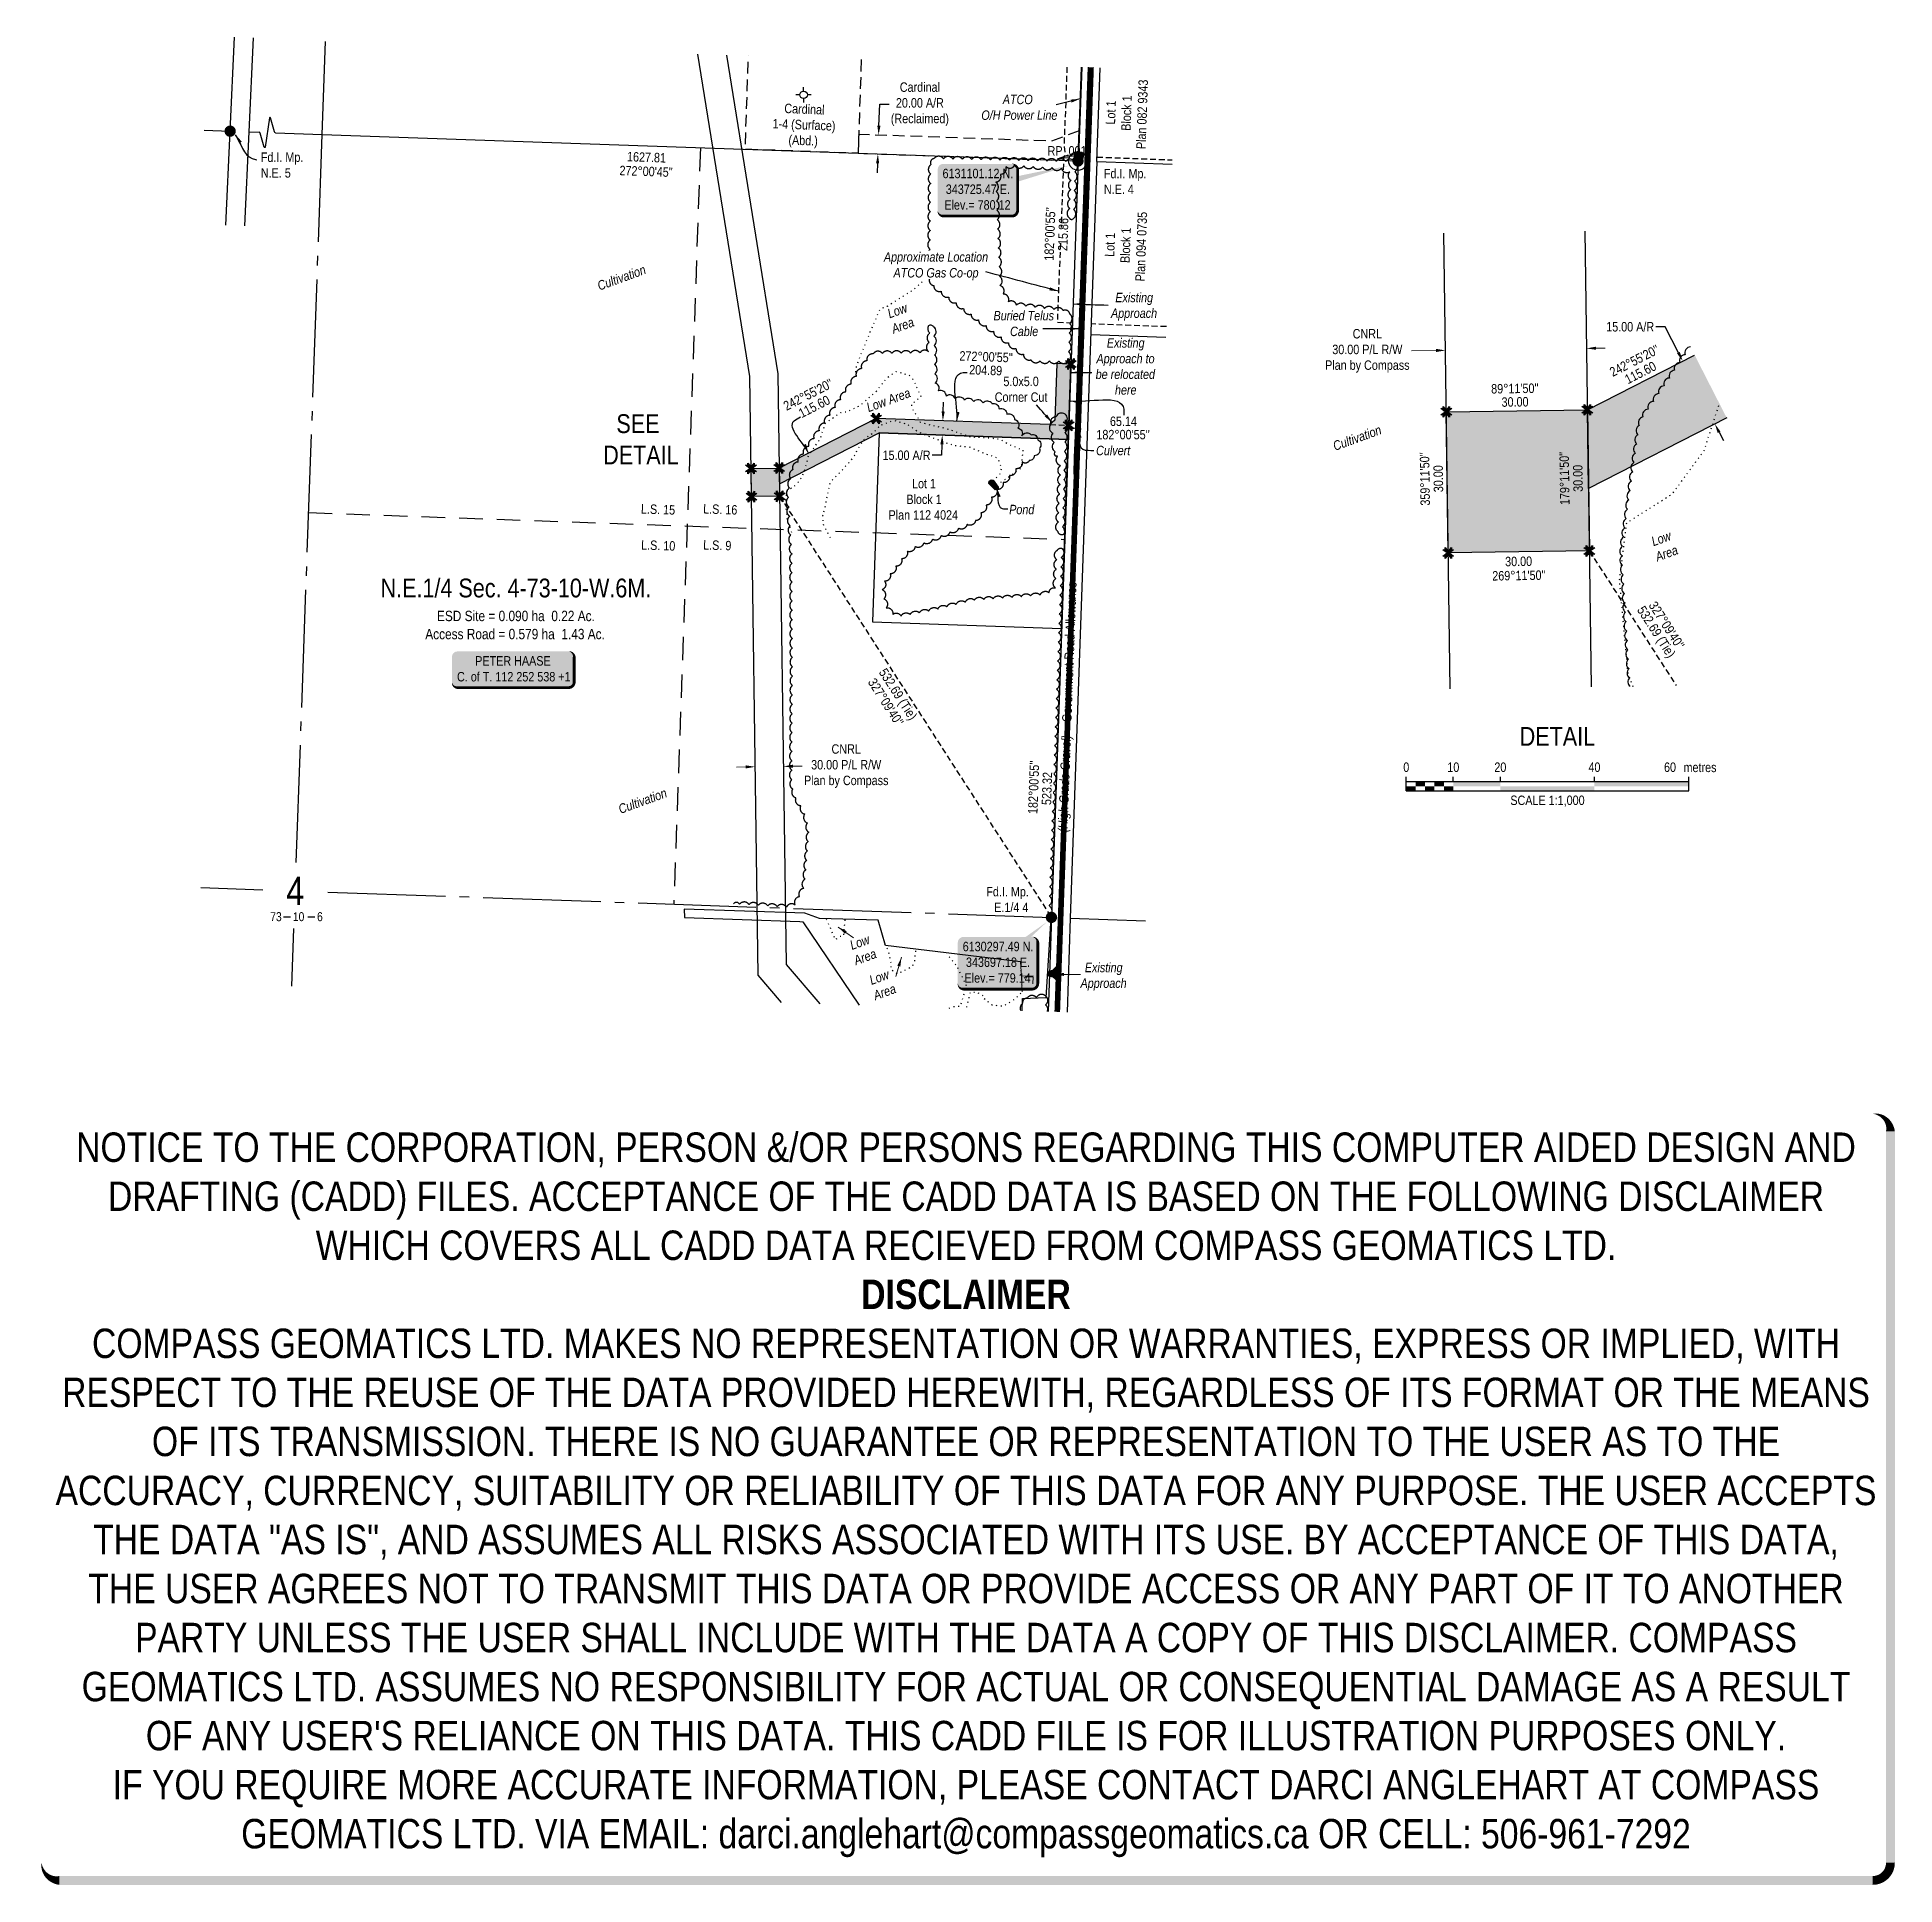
# Model space of a CAD drawing. Extents: x 342619 to 344593, y 6129270 to 6131233.
import ezdxf
from ezdxf.enums import TextEntityAlignment as Align

# ---------------------------------------------------------------- set-up
doc = ezdxf.new("R2010")
doc.units = 0
doc.header["$LTSCALE"] = 5
doc.header["$PDMODE"] = 34
doc.header["$PDSIZE"] = 0.03
for name, pattern in [('0', [1, 1, 0]), ('foc-ACCESSROAD', [3.75, 2.5, -1.25]), ('foc-LSD', [8, 5, -3]), ('foc-QUARTERLINE', [33, 25, -3, 2, -3]), ('foc-TIELINE', [1.875, 1.25, -0.625]), ('foc-TOPO', [1, 0.2, -0.8]), ('POWERLINE5', [7.8, 2.4, -0.6, 0.6, -0.6, 0.6, -0.6, 2.4]), ('UG_PIPE', [1.875, 1.25, -0.625])]:
    doc.linetypes.add(name, pattern=pattern)
doc.layers.get('Defpoints').update_dxf_attribs({"color": 9})
for name, color, linetype in [('10', 1, 'Continuous'), ('35', 37, 'Continuous'), ('9', 3, 'Continuous'), ('AS-FENCE', 48, 'foc-FENCE'), ('AS-OWNER', 7, 'Continuous'), ('AS-PIPE-UG', 44, 'UG_PIPE'), ('AS-PIPE-UG-T', 44, 'Continuous'), ('AS-POWER', 104, 'foc-POWER'), ('AS-POWER-EXISTING', 72, 'POWERLINE5'), ('AS-POWER-T', 104, 'Continuous'), ('AS-ROADS', 254, 'Continuous'), ('AS-TELUS', 224, 'foc-TEL'), ('C-RW', 13, 'Continuous'), ('C-SYMBOL', 7, 'Continuous'), ('DETAIL-T', 7, 'Continuous'), ('F-AR', 190, 'foc-ACCESSROAD'), ('F-WS', 190, 'foc-ACCESSROAD'), ('F-WS-S', 190, 'Continuous'), ('L-AREAREQUIRED', 7, 'Continuous'), ('L-BD', 7, 'Continuous'), ('L-BD1', 253, 'Continuous'), ('L-MON', 1, 'Continuous'), ('L-QSEC', 8, 'foc-QUARTERLINE'), ('L-ROAD-T', 7, 'Continuous'), ('L-SEC', 7, 'Continuous'), ('L-SECLBL', 7, 'Continuous'), ('L-SECTION-LSD', 7, 'foc-LSD'), ('L-TIE', 7, 'foc-TIELINE'), ('L-TITLEDB', 4, 'Continuous'), ('P-PROPOSED', 10, 'Continuous'), ('P-PROPOSED-H', 21, 'Continuous'), ('P-TXT', 4, 'Continuous'), ('T-BUSH', 110, '0'), ('T-LOW-AREA', 48, 'foc-TOPO'), ('T-WATER', 160, 'Continuous'), ('T-WATER-H', 133, 'Continuous'), ('T-WATER-T', 170, 'Continuous')]:
    doc.layers.add(name, color=color, linetype=linetype)
for name, color, linetype, lineweight in [('AS-GENERAL', 48, 'Continuous', 18), ('C-RW-T', 13, 'Continuous', 9), ('F-WS-T', 190, 'Continuous', 9), ('T-TEXT', 48, 'Continuous', 18)]:
    doc.layers.add(name, color=color, linetype=linetype, lineweight=lineweight)
doc.layers.add('DISCLAIMER', color=7, linetype='Continuous', plot=False)
doc.styles.add('100L', font='ARIALN.TTF', dxfattribs={"height": 11})
doc.styles.add('175L', font='ARIALN.TTF', dxfattribs={"height": 20})
doc.styles.add('80', font='ARIALN.TTF', dxfattribs={"height": 10})
doc.styles.add('80CG', font='ARIALN.TTF', dxfattribs={"height": 10})
doc.styles.add('80L', font='ARIALN.TTF', dxfattribs={"height": 10})
doc.styles.add('80LS', font='ARIALNI.TTF', dxfattribs={"height": 10})
doc.styles.add('foc-LtypeFont', font='ARIALN.TTF', dxfattribs={"height": 7.35})
doc.styles.add('MtXpl_Arial_Narrow', font='ARIALNI.TTF')
doc.styles.add('SIMPLEX', font='ARIALN.TTF')
doc.linetypes.add('foc-FENCE', pattern='A,10,-1,["X",foc-LtypeFont,S=0.2,R=0,X=-0.625,Y=-0.75],-1.24', length=12.24)
doc.linetypes.add('foc-POWER', pattern='A,6,-1,["P",foc-LtypeFont,S=0.2,R=0,X=-0.625,Y=-0.75],-1.24,4', length=12.24)
doc.linetypes.add('foc-POWER-NOLINE', pattern='A,0,-4,["P",foc-LtypeFont,S=0.2,R=0,X=-0.625,Y=-0.75],-8.24', length=12.24)
doc.linetypes.add('foc-TEL', pattern='A,2,-1,["T",foc-LtypeFont,S=0.2,R=0,X=-0.425,Y=-0.75],-1.24,8', length=12.24)
doc.dimstyles.new('Compass 5 000', dxfattribs={"dimscale": 5, "dimtxt": 9, "dimasz": 2, "dimexe": 0.2, "dimexo": 0.0625, "dimgap": 0.5, "dimtad": 0, "dimtih": 1, "dimtoh": 1, "dimzin": 0, "dimdsep": 46, "dimtxsty": '80CG', "dimcen": 0.1, "dimse1": 1, "dimse2": 1, "dimclrd": 256, "dimclrt": 256, "dimaunit": 1, "dimadec": 4, "dimazin": 0, "dimtfac": 0.06, "dimtofl": 0, "dimtmove": 0, "dimatfit": 1, "dimfxl": 0.2, "dimtolj": 1, "dimtzin": 0, "dimlwd": -1, "dimarcsym": 0})

msp = doc.modelspace()

# ---------------------------------------------------------------- texts
at = {"layer": '35', "color": 3, "style": '80'}
msp.add_attdef('RP_001', (343693.105, 6131106.875), 'RP', height=10, dxfattribs=at)
at = {"layer": 'AS-POWER-T', "insert": (343619.467, 6131171.491), "char_height": 9.9978, "attachment_point": 1, "style": '80L'}
msp.add_mtext_dynamic_manual_height_columns('\\pi26.044;{\\fArial Narrow|b0|i1|c0|p34;ATCO\\P\\pi0.049989; O/H Power Line}', width=83.84009, gutter_width=49.978, heights=[0], dxfattribs=at)
at = {"layer": 'AS-TELUS', "insert": (343635.351, 6130941.755), "char_height": 9.9956, "attachment_point": 1, "style": '80L'}
msp.add_mtext_dynamic_manual_height_columns('\\pi0.30592;{\\fArial Narrow|b0|i1|c0|p34;Buried Telus \\P\\pi17.89;Cable}', width=64.36961, gutter_width=49.978, heights=[0], dxfattribs=at)
at = {"layer": 'C-SYMBOL', "color": 3, "style": '175L'}
msp.add_text('N.E.1/4 Sec. 4-73-10-W.6M.', height=19.9956, dxfattribs=at).set_placement((343128.127, 6130631.443), align=Align.BOTTOM_CENTER)
at = {"layer": 'DETAIL-T', "color": 3, "insert": (344234.895, 6130489.804), "char_height": 19.9956, "width": 223.8088, "attachment_point": 5, "style": '80CG'}
msp.add_mtext('DETAIL', dxfattribs=at)
at = {"layer": 'F-WS-T', "insert": (343401.121, 6131162.603), "char_height": 9.9978, "attachment_point": 1, "rotation": 357.720862, "style": '80LS'}
msp.add_mtext_dynamic_manual_height_columns('\\pi12.479;{\\fArial Narrow|b0|i0|c0|p34;Cardinal\\P\\pi0.65649;1-4 (Surface)\\P\\pi18.211;(Abd.)}', width=66.22366, gutter_width=49.978, heights=[0], dxfattribs=at)
at = {"layer": 'L-AREAREQUIRED', "color": 5, "style": '100L'}
for s, p in [('ESD Site = 0.090 ha  0.22 Ac.', (343128.127, 6130608.948)), ('Access Road = 0.579 ha  1.43 Ac.', (343127.226, 6130589.727))]:
    msp.add_text(s, height=10.99758, dxfattribs=at).set_placement(p, align=Align.BOTTOM_CENTER)
at = {"layer": 'L-BD', "style": '80L'}
for s, height, rotation, p in [('1627.81', 9.9978, 357.98785, (343266.922, 6131105.1)), ('272°00\'45"', 9.9978, 357.98785, (343266.395, 6131090.112)), ("182°00'55''", 9.9978, 87.9838, (343695.492, 6131023.53)), ("272°00'55''", 9.9978, 357.9847, (343627.827, 6130893.128)), ("242°55'20''", 9.9978, 27.0751, (344316.693, 6130888.947)), ('204.89', 9.9978, 357.9847, (343627.326, 6130878.89)), ('115.60', 9.9978, 27.0751, (344323.177, 6130876.261)), ("242°55'20''", 9.9978, 27.0751, (343438.685, 6130852.916)), ('115.60', 9.9978, 27.0751, (343445.17, 6130840.231)), ('179°11\'50"', 9.9978, 90.803, (344242.408, 6130763.779)), ('30.00', 9.9978, 90.803, (344256.653, 6130763.979)), ('532.69 (Tie)', 10, 302.8385, (344339.031, 6130600.187)), ("327°09'40''", 10, 302.8385, (344351.003, 6130607.914)), ('532.69 (Tie)', 10, 302.8385, (343533.242, 6130533.975)), ("327°09'40''", 10, 302.8385, (343521.269, 6130526.247))]:
    msp.add_text(s, height=height, rotation=rotation, dxfattribs=at).set_placement(p, align=Align.MIDDLE)
msp.add_text('65.14', height=9.9978, dxfattribs=at).set_placement((343773.701, 6130824.555), align=Align.MIDDLE)
at = {"layer": 'L-BD', "linetype": 'Continuous', "style": '80L'}
msp.add_text("182°00'55''", height=9.9978, rotation=87.9838, dxfattribs=at).set_placement((343678.282, 6130435.717), align=Align.MIDDLE)
at = {"layer": 'L-BD1', "style": '80L'}
for s, rotation, p in [("89°11'50''", 0.803, (344189.686, 6130859.409)), ('30.00', 0.803, (344189.886, 6130845.163)), ("359°11'50''", 90.803, (344094.033, 6130763.328)), ('30.00', 90.803, (344108.279, 6130763.527)), ('30.00', 0.803, (344193.654, 6130675.737)), ('269°11\'50"', 0.803, (344193.864, 6130660.742))]:
    msp.add_text(s, height=9.9978, rotation=rotation, dxfattribs=at).set_placement(p, align=Align.MIDDLE)
at = {"layer": 'L-MON', "char_height": 9.9978, "attachment_point": 1, "style": '80L'}
for s, width, insert in [('Fd.I. Mp.\\PN.E. 5', 44.3097, (342857.039, 6131110.129)), ('Fd.I. Mp.\\PN.E. 4', 44.31945, (343752.967, 6131092.758)), ('\\pi1.0616;Fd.I. Mp.\\P\\pi9.4908;E.1/4 4', 44.31945, (343626.933, 6130329.868))]:
    msp.add_mtext_dynamic_manual_height_columns(s, width=width, gutter_width=49.989, heights=[0], dxfattribs=dict(at, insert=insert))
at = {"layer": 'L-ROAD-T', "style": '80L'}
msp.add_text('Government Road Allowance', height=9.9978, rotation=87.891676, dxfattribs=at).set_placement((343716.232, 6130579.442), align=Align.MIDDLE_CENTER)
at = {"layer": 'L-TITLEDB', "char_height": 9.9978, "attachment_point": 1, "style": '80L'}
for s, insert, rotation in [('\\pi25.429;Lot 1\\P\\pi19.4;Block 1\\P\\pi0.47156;Plan 082 9343', (343753.926, 6131114.615), 87.983362), ('\\pi25.429;Lot 1\\P\\pi19.4;Block 1\\P\\pi0.43747;Plan 094 0735', (343752.994, 6130974.116), 87.983784)]:
    msp.add_mtext_dynamic_manual_height_columns(s, width=73.3965, gutter_width=49.978, heights=[0], dxfattribs=dict(at, insert=insert, rotation=rotation))
at = {"layer": 'L-TITLEDB', "insert": (343523.618, 6130763.361), "char_height": 9.9978, "attachment_point": 1, "style": '80L'}
msp.add_mtext_dynamic_manual_height_columns('\\pi25.429;Lot 1\\P\\pi19.4;Block 1\\P\\pi0.48179;Plan 112 4024', width=73.3965, gutter_width=49.978, heights=[0], dxfattribs=at)
at = {"layer": 'P-TXT', "insert": (343664.943, 6130858.536), "char_height": 9.9978, "attachment_point": 5, "style": '80CG'}
msp.add_mtext('\\A1;5.0x5.0\\PCorner Cut', dxfattribs=at)
at = {"layer": 'T-TEXT', "style": '80LS'}
for p in [(343240.391, 6130977.185), (344022.037, 6130806.945), (343262.759, 6130421.229)]:
    msp.add_text('Cultivation', height=9.9978, rotation=20, dxfattribs=at).set_placement(p, align=Align.MIDDLE_CENTER)
at = {"layer": 'T-TEXT', "attachment_point": 1, "style": '80L'}
for s, width, insert, char_height in [('\\pi4.6557;{\\fArial Narrow|b0|i1|c0|p34;Existing\\P\\pi0.049978;Approach}', 48.83022, (343760.451, 6130961.072), 9.9956), ('\\pi18.984;{\\fArial Narrow|b0|i1|c0|p34;Existing\\P\\pi7.9592;Approach to\\P\\pi7.141;be relocated \\P\\pi27.616;here}', 77.48747, (343737.099, 6130912.842), 9.9956), ('\\pi0.57222;{\\fArial Narrow|b0|i1|c0|p34;Culvert}', 36.81769, (343744.107, 6130798.51), 9.9956), ('\\pi-12.289;{\\fArial Narrow|b0|i1|c0|p34;Existing\\P\\pi-16.896;Approach}', 14.94984, (343745.008, 6130249.26), 9.9978)]:
    msp.add_mtext_dynamic_manual_height_columns(s, width=width, gutter_width=49.978, heights=[0], dxfattribs=dict(at, insert=insert, char_height=char_height))
at = {"layer": 'T-TEXT', "char_height": 9.9978, "attachment_point": 2, "rotation": 20, "style": '80LS'}
for s, insert, width in [('Low \\PArea', (343531.745, 6130946.81), 24.07151), ('Low Area', (343522.307, 6130851.855), 48.26128), ('Low\\PArea', (344343.519, 6130704.713), 24.07151), ('Low \\PArea', (343491.753, 6130275.781), 24.07151), ('Low \\PArea', (343512.509, 6130238.602), 24.07151)]:
    msp.add_mtext(s, dxfattribs=dict(at, insert=insert, width=width))
at = {"layer": 'T-WATER-T', "insert": (343651.955, 6130735.818), "char_height": 9.9956, "attachment_point": 1, "style": '80L'}
msp.add_mtext_dynamic_manual_height_columns('\\pi0.32913;{\\fArial Narrow|b0|i1|c0|p34;Pond}', width=27.40639, gutter_width=49.978, heights=[0], dxfattribs=at)

# ---------------------------------------------------------------- blocks, each defined once
blk = doc.blocks.new('fdia')
at = {"color": 255, "const_width": 1}
blk.add_lwpolyline([(-0.5, 0, 1), (0.5, 0, 1)], format="xyb", close=True, dxfattribs=at)
blk = doc.blocks.new('Fdiaa')
blk.add_blockref('fdia', (0, 0))
blk = doc.blocks.new('fdib')
at = {"color": 1, "const_width": 1.6}
blk.add_lwpolyline([(-0.4, 0, 1), (0.4, 0, 1)], format="xyb", close=True, dxfattribs=at)
at = {"color": 1}
blk.add_circle((0, 0), 0.8, dxfattribs=at)
blk = doc.blocks.new('Fdibb')
blk.add_blockref('fdib', (0, 0))
blk = doc.blocks.new('fdicc')
for name in ['Fdibb', 'Fdiaa']:
    blk.add_blockref(name, (0, 0))
blk = doc.blocks.new('FDI')
blk.add_blockref('fdicc', (0, 0))
blk = doc.blocks.new('L-SECLBL')
at = {"layer": '9', "color": 7}
for p, q in [((-5.1, -27.8), (-12.3, -27.8)), ((20.7, -27.8), (13.5, -27.8))]:
    blk.add_line(p, q, dxfattribs=at)
at = {"layer": '10', "color": 2, "style": 'SIMPLEX'}
blk.add_attdef('SEC', text='', height=30, dxfattribs=at).set_placement((0, 0), align=Align.MIDDLE)
at = {"layer": '10', "color": 5, "style": '80L'}
blk.add_attdef('TWP', text='', height=9.5, dxfattribs=at).set_placement((-14.4, -27.4), align=Align.MIDDLE_RIGHT)
blk.add_attdef('RGE', text='', height=9.5, dxfattribs=at).set_placement((3.6, -27.4), align=Align.MIDDLE_CENTER)
blk.add_attdef('MER', text='', height=9.5, dxfattribs=at).set_placement((23.2, -27.4), align=Align.MIDDLE_LEFT)
blk = doc.blocks.new('Gabd')
for p, q in [((-0.81, 0), (-1.62, 0)), ((0, 0.81), (0, 1.62)), ((1.62, 0), (0.81, 0)), ((0, -0.81), (0, -1.62))]:
    blk.add_line(p, q)
blk.add_circle((0, 0), 0.8)
blk = doc.blocks.new('*D467')
at = {"layer": 'Defpoints', "color": 0, "transparency": 16777216}
for p in [(343532.7, 6131127.9), (343512.8, 6131108.6), (343532, 6131107.9)]:
    blk.add_point(p, dxfattribs=at)
at = {"layer": 'F-WS-S', "transparency": 16777216}
for p, q in [((343513.9, 6131138.6), (343514.7, 6131161.4)), ((343514.7, 6131161.4), (343524.7, 6131161.4)), ((343512.5, 6131098.6), (343512.1, 6131088.6))]:
    blk.add_line(p, q, dxfattribs=at)
for points in [[(343512.2, 6131138.6), (343515.5, 6131138.5), (343513.5, 6131128.6)], [(343510.8, 6131098.7), (343514.1, 6131098.5), (343512.8, 6131108.6)]]:
    blk.add_solid(points, dxfattribs=at)
at = {"layer": 'F-WS-S', "transparency": 16777216, "insert": (343557.4, 6131161.4), "char_height": 10, "attachment_point": 5, "style": '80CG'}
blk.add_mtext('\\A1;Cardinal\\P20.00 A/R\\P(Reclaimed)', dxfattribs=at)
blk = doc.blocks.new('*U465')
h = blk.add_hatch(color=59)
edge = h.paths.add_edge_path()
edge.add_line((-59, -20), (59, -20))
edge.add_arc((59, -14), 6, 270, 360)
edge.add_line((65, -14), (65, 12.5))
edge.add_arc((59, 12.5), 6, 0, 90)
edge.add_line((59, 18.5), (-59, 18.5))
edge.add_arc((-59, 12.5), 6, 90, 180)
edge.add_line((-65, 12.5), (-65, -14))
edge.add_arc((-59, -14), 6, 180, 270)
at = {"color": 1, "flags": 128}
blk.add_lwpolyline([(-59, -20, 3, 3, 0), (59, -20, 3, 3, 0.414214), (65, -14, 3, 3, 0), (65, 12.5, 3, 0, 0.414214), (59, 18.5, 0, 0, 0), (-59, 18.5, 0, 0, 0.414214), (-65, 12.5, 0, 0, 0), (-65, -14, 0, 3, 0.414214)], format="xyseb", close=True, dxfattribs=at)
blk.add_lwpolyline([(-35.2, -9.3, 0, 7.5, 0), (0, 0, 0, 0, 0)], format="xyseb", dxfattribs=at)
at = {"color": 1, "style": '80'}
blk.add_attdef('ENTER_TEXT_001', (-36, -5), '', height=10, dxfattribs=at)
blk = doc.blocks.new('POWERPOLE')
h = blk.add_hatch(color=255)
edge = h.paths.add_edge_path()
edge.add_arc((0, 0), 0.96, 0, 360)
at = {"linetype": 'Continuous'}
for p, q in [((0.68, -0.68), (-0.68, 0.68)), ((-0.68, -0.68), (0.68, 0.68))]:
    blk.add_line(p, q, dxfattribs=at)
blk.add_circle((0, 0), 0.96, dxfattribs=at)
blk = doc.blocks.new('linebrk')
blk.add_lwpolyline([(0, 0.00175, -0.346152), (-0.00019, 0.0015), (-0.00314, 0.00055, 0.772575), (-0.00312, 0.00036), (0.00312, -0.00036, -0.772575), (0.00314, -0.00055), (0.00019, -0.0015, 0.346152), (0, -0.00175)], format="xyb")
blk = doc.blocks.new('*U591')
h = blk.add_hatch(color=254)
edge = h.paths.add_edge_path()
edge.add_line((-36.5, -28.5), (36.5, -28.5))
edge.add_arc((36.5, -22.5), 6, 270, 360)
edge.add_line((42.5, -22.5), (42.5, 21))
edge.add_arc((36.5, 21), 6, 0, 90)
edge.add_line((36.5, 27), (-36.5, 27))
edge.add_arc((-36.5, 21), 6, 90, 180)
edge.add_line((-42.5, 21), (-42.5, -22.5))
edge.add_arc((-36.5, -22.5), 6, 180, 270)
at = {"color": 1, "flags": 128}
blk.add_lwpolyline([(-36.5, -28.5, 3, 3, 0), (36.5, -28.5, 3, 3, 0.414214), (42.5, -22.5, 3, 3, 0), (42.5, 21, 3, 0, 0.414214), (36.5, 27, 0, 0, 0), (-36.5, 27, 0, 0, 0.414214), (-42.5, 21, 0, 0, 0), (-42.5, -22.5, 0, 3, 0.414214)], format="xyseb", close=True, dxfattribs=at)
blk.add_lwpolyline([(99.4, 25.7, 0, 10, 0), (0, 0, 5, 5, 0)], format="xyseb", dxfattribs=at)
at = {"color": 1, "style": '80'}
blk.add_attdef('ENTER_TEXT_001', (-36, -5), '', height=10, dxfattribs=at)
blk = doc.blocks.new('*U495')
h = blk.add_hatch(color=254)
edge = h.paths.add_edge_path()
edge.add_line((-36.5, -28.5), (36.5, -28.5))
edge.add_arc((36.5, -22.5), 6, 270, 360)
edge.add_line((42.5, -22.5), (42.5, 21))
edge.add_arc((36.5, 21), 6, 0, 90)
edge.add_line((36.5, 27), (-36.5, 27))
edge.add_arc((-36.5, 21), 6, 90, 180)
edge.add_line((-42.5, 21), (-42.5, -22.5))
edge.add_arc((-36.5, -22.5), 6, 180, 270)
at = {"color": 1, "flags": 128}
blk.add_lwpolyline([(52.2, 42.9, 0, 10, 0), (0, 0, 5, 5, 0)], format="xyseb", dxfattribs=at)
blk.add_lwpolyline([(-36.5, -28.5, 3, 3, 0), (36.5, -28.5, 3, 3, 0.414214), (42.5, -22.5, 3, 3, 0), (42.5, 21, 3, 0, 0.414214), (36.5, 27, 0, 0, 0), (-36.5, 27, 0, 0, 0.414214), (-42.5, 21, 0, 0, 0), (-42.5, -22.5, 0, 3, 0.414214)], format="xyseb", close=True, dxfattribs=at)
at = {"color": 1, "style": '80'}
blk.add_attdef('ENTER_TEXT_001', (-36, -5), '', height=10, dxfattribs=at)
blk = doc.blocks.new('*D590')
at = {"layer": 'C-RW-T', "transparency": 16777216}
for p, q in [((344105.9, 6130899.8), (344079.7, 6130899.4)), ((344275.8, 6130902.2), (344285.8, 6130902.3))]:
    blk.add_line(p, q, dxfattribs=at)
at = {"layer": 'C-RW-T', "linetype": 'Continuous', "transparency": 16777216}
for points in [[(344105.8, 6130901.5), (344105.9, 6130898.1), (344115.9, 6130899.9)], [(344275.8, 6130903.8), (344275.8, 6130900.5), (344265.8, 6130902)]]:
    blk.add_solid(points, dxfattribs=at)
at = {"layer": 'Defpoints', "color": 0, "linetype": 'Continuous', "transparency": 16777216}
for p in [(344115.6, 6130917.1), (344265.6, 6130919.2), (344115.9, 6130899.9)]:
    blk.add_point(p, dxfattribs=at)
at = {"layer": 'C-RW-T', "linetype": 'Continuous', "transparency": 16777216, "insert": (344032.9, 6130899.4), "char_height": 10, "attachment_point": 5, "style": '80CG'}
blk.add_mtext('\\A1;CNRL\\P30.00 P/L R/W\\PPlan by Compass', dxfattribs=at)
blk = doc.blocks.new('*U296')
at = {"color": 0}
for p, q in [((-150, 0), (-150, 15)), ((-150, 10), (150.2, 10)), ((-150, 0), (150.2, 0)), ((-100, 10), (-100, 15)), ((-50, 10), (-50, 15)), ((50, 10), (50, 15)), ((150.2, 0), (150.2, 15))]:
    blk.add_line(p, q, dxfattribs=at)
for points in [[(-150, 5), (-140, 5), (-150, 0), (-140, 0)], [(-140, 10), (-130, 10), (-140, 5), (-130, 5)], [(-130, 5), (-120, 5), (-130, 0), (-120, 0)], [(-120, 10), (-110, 10), (-120, 5), (-110, 5)], [(-110, 5), (-100, 5), (-110, 0), (-100, 0)], [(-100, 10), (-50, 10), (-100, 5), (-50, 5)], [(-50, 5), (50, 5), (-50, 0), (50, 0)], [(50, 10), (150.2, 10), (50, 5), (150.2, 5)]]:
    blk.add_solid(points, dxfattribs=at)
at = {"color": 0, "style": '80'}
blk.add_text('metres', height=10, dxfattribs=at).set_placement((162.2, 20), align=Align.CENTER)
at = {"color": 0, "char_height": 10, "style": '80'}
for s, insert, attachment_point in [('0', (-150, 30.2), 2), ('10', (-100, 30.2), 2), ('20', (-50, 30.2), 2), ('40', (50, 30.2), 2), ('60', (136.7, 30.2), 3), ('SCALE 1:1,000', (0.1, -5), 2)]:
    blk.add_mtext(s, dxfattribs=dict(at, insert=insert, attachment_point=attachment_point))
blk = doc.blocks.new('TEMP')
h = blk.add_hatch(color=255)
h.dxf.hatch_style = 1
h.paths.add_polyline_path([(0, 0.25), (-0.67, 1.15), (-0.67, 0.67), (-1.15, 0.67), (-0.25, 0), (-1.15, -0.67), (-0.67, -0.67), (-0.67, -1.15), (0, -0.25), (0.67, -1.15), (0.67, -0.67), (1.15, -0.67), (0.25, 0), (1.15, 0.67), (0.67, 0.67), (0.67, 1.15)])
h.paths.add_polyline_path([(0.57, 0.85), (0.57, 0.57), (0.85, 0.57), (0.08, 0), (0.85, -0.57), (0.57, -0.57), (0.57, -0.85), (0, -0.08), (-0.57, -0.85), (-0.57, -0.57), (-0.85, -0.57), (-0.08, 0), (-0.85, 0.57), (-0.57, 0.57), (-0.57, 0.85), (0, 0.08)], flags=16)
h = blk.add_hatch(color=1)
h.dxf.hatch_style = 1
h.paths.add_polyline_path([(0, 0.08), (-0.57, 0.85), (-0.57, 0.57), (-0.85, 0.57), (-0.08, 0), (-0.85, -0.57), (-0.57, -0.57), (-0.57, -0.85), (0, -0.08), (0.57, -0.85), (0.57, -0.57), (0.85, -0.57), (0.08, 0), (0.85, 0.57), (0.57, 0.57), (0.57, 0.85)])
at = {"color": 1}
for p, q in [((-0.08, 0), (0.08, 0)), ((0, 0.08), (0, -0.08))]:
    blk.add_line(p, q, dxfattribs=at)
at = {"color": 255, "flags": 128}
blk.add_lwpolyline([(-0.25, 0), (-1.15, 0.67), (-0.67, 0.67), (-0.67, 1.15), (0, 0.25), (0.67, 1.15), (0.67, 0.67), (1.15, 0.67), (0.25, 0), (1.15, -0.67), (0.67, -0.67), (0.67, -1.15), (0, -0.25), (-0.67, -1.15), (-0.67, -0.67), (-1.15, -0.67)], close=True, dxfattribs=at)
at = {"color": 1, "flags": 128}
blk.add_lwpolyline([(-0.08, 0), (-0.85, 0.57), (-0.57, 0.57), (-0.57, 0.85), (0, 0.08), (0.57, 0.85), (0.57, 0.57), (0.85, 0.57), (0.08, 0), (0.85, -0.57), (0.57, -0.57), (0.57, -0.85), (0, -0.08), (-0.57, -0.85), (-0.57, -0.57), (-0.85, -0.57)], close=True, dxfattribs=at)
blk = doc.blocks.new('*D597')
at = {"layer": 'C-RW-T', "transparency": 16777216}
for p, q in [((343422.4, 6130458.1), (343432.4, 6130458.2)), ((343372.4, 6130457.4), (343362.4, 6130457.2))]:
    blk.add_line(p, q, dxfattribs=at)
at = {"layer": 'C-RW-T', "linetype": 'Continuous', "transparency": 16777216}
for points in [[(343372.4, 6130459), (343372.4, 6130455.7), (343382.4, 6130457.5)], [(343422.4, 6130459.7), (343422.4, 6130456.4), (343412.4, 6130457.9)]]:
    blk.add_solid(points, dxfattribs=at)
at = {"layer": 'Defpoints', "color": 0, "linetype": 'Continuous', "transparency": 16777216}
for p in [(343381.6, 6130513.3), (343411.6, 6130513.7), (343412.4, 6130457.9)]:
    blk.add_point(p, dxfattribs=at)
at = {"layer": 'C-RW-T', "linetype": 'Continuous', "transparency": 16777216, "insert": (343479.1, 6130458.2), "char_height": 10, "attachment_point": 5, "style": '80CG'}
blk.add_mtext('\\A1;CNRL\\P30.00 P/L R/W\\PPlan by Compass', dxfattribs=at)
blk = doc.blocks.new('*D601')
at = {"layer": 'Defpoints', "color": 0, "transparency": 16777216}
for p in [(343546.8, 6130826.2), (343546.3, 6130811.2), (343581.2, 6130810)]:
    blk.add_point(p, dxfattribs=at)
at = {"layer": 'P-TXT', "transparency": 16777216}
for p, q in [((343582.1, 6130835), (343582.5, 6130845)), ((343580.9, 6130800), (343580.5, 6130788.4)), ((343580.5, 6130788.4), (343570.5, 6130788.4))]:
    blk.add_line(p, q, dxfattribs=at)
for points in [[(343580.5, 6130835.1), (343583.8, 6130834.9), (343581.8, 6130825)], [(343579.2, 6130800.1), (343582.6, 6130800), (343581.2, 6130810)]]:
    blk.add_solid(points, dxfattribs=at)
at = {"layer": 'P-TXT', "transparency": 16777216, "insert": (343543.2, 6130788.4), "char_height": 10, "attachment_point": 5, "style": '80CG'}
blk.add_mtext('\\A1;15.00 A/R', dxfattribs=at)
blk = doc.blocks.new('*D602')
at = {"layer": 'Defpoints', "color": 0, "transparency": 16777216}
for p in [(344345.5, 6130877), (344402.2, 6130821.8), (344379.6, 6130810.2)]:
    blk.add_point(p, dxfattribs=at)
at = {"layer": 'P-TXT', "transparency": 16777216}
for p, q in [((344349.5, 6130924.9), (344339.5, 6130924.9)), ((344363.5, 6130897.4), (344349.5, 6130924.9)), ((344406.7, 6130812.9), (344411.3, 6130804))]:
    blk.add_line(p, q, dxfattribs=at)
for points in [[(344365, 6130898.2), (344362, 6130896.7), (344368, 6130888.5)], [(344408.2, 6130813.6), (344405.2, 6130812.1), (344402.2, 6130821.8)]]:
    blk.add_solid(points, dxfattribs=at)
at = {"layer": 'P-TXT', "transparency": 16777216, "insert": (344312.2, 6130924.9), "char_height": 10, "attachment_point": 5, "style": '80CG'}
blk.add_mtext('\\A1;15.00 A/R', dxfattribs=at)
blk = doc.blocks.new('Disclaimer_Legal')
at = {"layer": 'DISCLAIMER', "color": 254, "flags": 128}
blk.add_lwpolyline([(-3612.9, -1104.6, 37.5, 37.5, 0), (4096.1, -1104.6, 37.5, 37.5, 0.414214), (4171.1, -1029.6, 37.5, 37.5, 0), (4171.1, 2078.7, 37.5, 0, 0.414214), (4096.1, 2153.7, 0, 0, 0), (-3612.9, 2153.7, 0, 0, 0.414214), (-3687.9, 2078.7, 0, 0, 0), (-3687.9, -1029.6, 0, 37.5, 0.414214)], format="xyseb", close=True, dxfattribs=at)
at = {"layer": 'DISCLAIMER', "color": 254, "insert": (241.6, 533.9), "char_height": 125, "width": 7717.568, "attachment_point": 5, "style": '80'}
blk.add_mtext('NOTICE TO THE CORPORATION, PERSON &/OR PERSONS REGARDING THIS COMPUTER AIDED DESIGN AND DRAFTING (CADD) FILES. ACCEPTANCE OF THE CADD DATA IS BASED ON THE FOLLOWING DISCLAIMER WHICH COVERS ALL CADD DATA RECIEVED FROM COMPASS GEOMATICS LTD.\\P{\\fArial Narrow|b1|i0|c0|p34;DISCLAIMER}\\PCOMPASS GEOMATICS LTD. MAKES NO REPRESENTATION OR WARRANTIES, EXPRESS OR IMPLIED, WITH RESPECT TO THE REUSE OF THE DATA PROVIDED HEREWITH, REGARDLESS OF ITS FORMAT OR THE MEANS OF ITS TRANSMISSION. THERE IS NO GUARANTEE OR REPRESENTATION TO THE USER AS TO THE ACCURACY, CURRENCY, SUITABILITY OR RELIABILITY OF THIS DATA FOR ANY PURPOSE. THE USER ACCEPTS THE DATA "AS IS", AND ASSUMES ALL RISKS ASSOCIATED WITH ITS USE. BY ACCEPTANCE OF THIS DATA, THE USER AGREES NOT TO TRANSMIT THIS DATA OR PROVIDE ACCESS OR ANY PART OF IT TO ANOTHER PARTY UNLESS THE USER SHALL INCLUDE WITH THE DATA A COPY OF THIS DISCLAIMER. COMPASS GEOMATICS LTD. ASSUMES NO RESPONSIBILITY FOR ACTUAL OR CONSEQUENTIAL DAMAGE AS A RESULT OF ANY USER\'S RELIANCE ON THIS DATA. THIS CADD FILE IS FOR ILLUSTRATION PURPOSES ONLY.\\PIF YOU REQUIRE MORE ACCURATE INFORMATION, PLEASE CONTACT DARCI ANGLEHART AT COMPASS GEOMATICS LTD. VIA EMAIL: darci.anglehart@compassgeomatics.ca OR CELL: 506-961-7292', dxfattribs=at)

# ---------------------------------------------------------------- dimensions: what is measured, and where the dimension line sits
at = {"layer": 'C-RW-T', "linetype": 'Continuous'}
for base, p1, p2, angle, picture, middle in [((344115.866, 6130899.927), (344265.577, 6130919.21), (344115.625, 6130917.109), 180.802986, '*D590', (344032.923, 6130899.419)), ((343412.399, 6130457.922), (343381.626, 6130513.326), (343411.616, 6130513.746), 0.802986, '*D597', (343479.126, 6130458.202))]:
    dim = msp.add_linear_dim(base=base, p1=p1, p2=p2, angle=angle, text='CNRL\\P30.00 P/L R/W\\PPlan by Compass', dimstyle='Compass 5 000', dxfattribs=at)
    dim.commit()
    dim.dimension.update_dxf_attribs({"geometry": picture, "text_midpoint": middle, "dimtype": 161})
at = {"layer": 'F-WS-S'}
dim = msp.add_linear_dim(base=(343512.826, 6131108.601), p1=(343532.652, 6131127.914), p2=(343531.951, 6131107.931), angle=267.991699, text='Cardinal\\P20.00 A/R\\P(Reclaimed)', dimstyle='Compass 5 000', dxfattribs=at)
dim.commit()
dim.dimension.update_dxf_attribs({"geometry": '*D467', "text_midpoint": (343557.356, 6131161.435), "dimtype": 161})
at = {"layer": 'P-TXT'}
for base, p1, p2, angle, picture, middle in [((344402.169, 6130821.761), (344345.516, 6130877.013), (344379.645, 6130810.247), 297.075104, '*D602', (344312.183, 6130924.865)), ((343581.247, 6130810.016), (343546.829, 6130826.233), (343546.302, 6130811.246), 267.9847, '*D601', (343543.205, 6130788.408))]:
    dim = msp.add_linear_dim(base=base, p1=p1, p2=p2, angle=angle, text='15.00 A/R', dimstyle='Compass 5 000', dxfattribs=at)
    dim.commit()
    dim.dimension.update_dxf_attribs({"geometry": picture, "text_midpoint": middle, "dimtype": 161})

# ---------------------------------------------------------------- hatches: boundary and pattern name
at = {"layer": 'AS-ROADS'}
h = msp.add_hatch(color=256, dxfattribs=at)
h.dxf.hatch_style = 1
h.paths.add_polyline_path([(343705.199, 6130247.677), (343698.313, 6130241.122), (343694.565, 6130239.885), (343693.984, 6130235.493), (343698.594, 6130234.241), (343704.534, 6130229.105)])
at = {"layer": 'P-PROPOSED-H'}
h = msp.add_hatch(color=256, dxfattribs=at)
h.dxf.hatch_style = 1
h.paths.add_polyline_path([(344414.788, 6130828.212), (344267.905, 6130753.128), (344266.733, 6130836.742), (344380.658, 6130894.978)])
h = msp.add_hatch(color=256, dxfattribs=at)
h.dxf.hatch_style = 1
h.paths.add_polyline_path([(343408.19, 6130758.166), (343514.223, 6130812.374), (343715.052, 6130805.308), (343715.58, 6130820.295), (343717.87, 6130885.38), (343702.883, 6130885.908), (343700.768, 6130825.818), (343695.597, 6130820.998), (343510.862, 6130827.499), (343407.955, 6130774.889)])
h = msp.add_hatch(color=256, dxfattribs=at)
h.dxf.hatch_style = 1
h.paths.add_polyline_path([(344116.781, 6130834.64), (344266.733, 6130836.742), (344268.835, 6130686.789), (344118.882, 6130684.688)])
h = msp.add_hatch(color=256, dxfattribs=at)
h.dxf.hatch_style = 1
h.paths.add_polyline_path([(343377.965, 6130774.469), (343407.955, 6130774.889), (343408.375, 6130744.899), (343378.385, 6130744.478)])
at = {"layer": 'T-WATER-H'}
h = msp.add_hatch(color=256, dxfattribs=at)
h.dxf.hatch_style = 1
h.paths.add_polyline_path([(343635.308, 6130761.94), (343640.766, 6130754.646), (343640.775, 6130752.229), (343637.449, 6130751.727), (343630.565, 6130758.557), (343631.188, 6130761.103), (343633.14, 6130762.505)])

# ---------------------------------------------------------------- linework, layer by layer
at = {"layer": '35', "color": 3}
msp.add_circle((343725.466, 6131101.121), 10, dxfattribs=at)
at = {"layer": 'AS-FENCE', "flags": 128}
for points in [[(343664.473, 6130250.257), (343520.748, 6130267.801), (343513.115, 6130294.693), (343450.616, 6130296.187), (343435.051, 6130302.05), (343307.019, 6130306.24), (343307.252, 6130297.349), (343429.695, 6130293.213), (343433.051, 6130292.754), (343492.805, 6130204.193)], [(343666.236, 6130198.376), (343666.47, 6130211.262), (343691.686, 6130212.46), (343696.838, 6130296.816)]]:
    msp.add_lwpolyline(points, dxfattribs=at)
at = {"layer": 'AS-GENERAL', "const_width": 1, "flags": 128}
msp.add_lwpolyline([(343720.03, 6130817.328), (343729.479, 6130816.312)], dxfattribs=at)
at = {"layer": 'AS-GENERAL', "flags": 128}
for points in [[(343664.473, 6130250.257), (343665.278, 6130235.167)], [(343665.491, 6130235.056), (343677.631, 6130235.493)], [(343665.949, 6130218.273), (343665.491, 6130235.056)], [(343677.439, 6130227.063), (343677.633, 6130234.375), (343669.953, 6130234.399), (343668.207, 6130232.783)]]:
    msp.add_lwpolyline(points, dxfattribs=at)
at = {"layer": 'AS-PIPE-UG', "flags": 128}
for points in [[(343719.4, 6130928.82), (343703.813, 6130929.402), (343710.451, 6131104.249), (343712.003, 6131109.684), (343711.112, 6131117.637), (343711.301, 6131131.361), (343712.338, 6131154.169), (343714.087, 6131201.419)], [(343713.333, 6131106.575), (343725.642, 6131106.105)], [(343745.74, 6131105.338), (343825.547, 6131102.293)], [(343819.309, 6130925.087), (343739.499, 6130928.069)]]:
    msp.add_lwpolyline(points, dxfattribs=at)
at = {"layer": 'AS-POWER', "linetype": 'foc-POWER-NOLINE', "flags": 128}
msp.add_lwpolyline([(343726.254, 6131106.024), (343729.684, 6131200.89)], dxfattribs=at)
at = {"layer": 'AS-ROADS', "flags": 128}
msp.add_lwpolyline([(343739.281, 6131200.565, 5.999, 5.999, 0), (343737.216, 6131141.674, 5.999, 5.999, 0), (343703.389, 6130197.129, 5.999, 5.999, 0)], format="xyseb", dxfattribs=at)
msp.add_lwpolyline([(343705.199, 6130247.677), (343698.313, 6130241.122), (343694.565, 6130239.885), (343693.984, 6130235.493), (343698.594, 6130234.241), (343704.534, 6130229.105)], close=True, dxfattribs=at)
at = {"layer": 'C-RW', "flags": 128}
for points in [[(343410.512, 6130206.953), (343385.509, 6130236.252), (343376.595, 6130872.274), (343321.441, 6131214.73)], [(343351.988, 6131213.694), (343406.555, 6130874.882), (343415.348, 6130247.491), (343451.105, 6130205.592)], [(344120.905, 6130540.354), (344114.122, 6131024.35)], [(344264.074, 6131026.452), (344270.858, 6130542.455)]]:
    msp.add_lwpolyline(points, dxfattribs=at)
at = {"layer": 'F-AR', "flags": 128}
msp.add_lwpolyline([(343726.592, 6131133.149), (343697.205, 6131122.144), (343492.373, 6131129.326), (343491.671, 6131109.343), (343700.486, 6131102.021), (343725.831, 6131111.512)], close=True, dxfattribs=at)
at = {"layer": 'F-WS', "flags": 128}
msp.add_lwpolyline([(343495.169, 6131208.84), (343491.671, 6131109.343), (343371.771, 6131113.547), (343375.264, 6131212.905)], dxfattribs=at)
at = {"layer": 'L-QSEC'}
for p, q in [((342922.294, 6131129.339), (342925.799, 6131228.142)), ((342894.676, 6130355.637), (342922.294, 6131129.339)), ((342889.992, 6130224.414), (342892.18, 6130285.698))]:
    msp.add_line(p, q, dxfattribs=at)
at = {"layer": 'L-QSEC', "flags": 128}
for points in [[(342793.328, 6130329.175), (342859.169, 6130326.867)], [(342928.394, 6130324.441), (343697.175, 6130297.494)], [(343717.275, 6130296.789), (343797.092, 6130293.992)]]:
    msp.add_lwpolyline(points, dxfattribs=at)
at = {"layer": 'L-SEC'}
for p, q in [((343725.466, 6131101.121), (343728.98, 6131200.914)), ((343745.566, 6131100.413), (343749.081, 6131200.233)), ((342796.873, 6131133.745), (342824.424, 6131132.777)), ((342844.529, 6131132.071), (342855.303, 6131131.693)), ((342872.759, 6131131.079), (342922.294, 6131129.339)), ((342922.294, 6131129.339), (343725.466, 6131101.121)), ((343725.466, 6131101.121), (343697.175, 6130297.494)), ((343745.566, 6131100.413), (343717.275, 6130296.786)), ((343745.566, 6131100.415), (343825.382, 6131097.611)), ((343697.175, 6130297.494), (343693.655, 6130197.456)), ((343717.275, 6130296.787), (343713.756, 6130196.782))]:
    msp.add_line(p, q, dxfattribs=at)
at = {"layer": 'L-SEC', "flags": 128}
for points in [[(342819.851, 6131032.898), (342828.997, 6131232.656)], [(342839.956, 6131032.192), (342849.102, 6131231.95)]]:
    msp.add_lwpolyline(points, dxfattribs=at)
at = {"layer": 'L-SECTION-LSD', "flags": 128}
for points in [[(343324.246, 6131115.334), (343295.914, 6130311.559)], [(342907.952, 6130727.552), (343711.797, 6130699.129)]]:
    msp.add_lwpolyline(points, dxfattribs=at)
at = {"layer": 'L-TIE'}
for p, q in [((343695.597, 6130820.998), (343715.58, 6130820.295)), ((343408.376, 6130744.962), (343697.175, 6130297.494)), ((344268.835, 6130686.789), (344361.172, 6130543.721))]:
    msp.add_line(p, q, dxfattribs=at)
at = {"layer": 'L-TITLEDB', "flags": 128}
msp.add_lwpolyline([(343739.1, 6130916.749), (343818.917, 6130913.944)], dxfattribs=at)
msp.add_lwpolyline([(343715.052, 6130805.308), (343514.223, 6130812.374), (343507.161, 6130611.605), (343707.992, 6130604.538)], close=True, dxfattribs=at)
at = {"layer": 'P-PROPOSED', "flags": 128}
msp.add_lwpolyline([(344414.788, 6130828.212), (344267.905, 6130753.128), (344266.733, 6130836.742), (344380.658, 6130894.978)], dxfattribs=at)
for points in [[(343408.19, 6130758.166), (343514.223, 6130812.374), (343715.052, 6130805.308), (343715.58, 6130820.295), (343717.87, 6130885.38), (343702.883, 6130885.908), (343700.768, 6130825.818), (343695.597, 6130820.998), (343510.862, 6130827.499), (343407.955, 6130774.889), (343408.19, 6130758.166)], [(344116.781, 6130834.64), (344266.733, 6130836.742), (344268.835, 6130686.789), (344118.882, 6130684.688)]]:
    msp.add_lwpolyline(points, close=True, dxfattribs=at)
at = {"layer": 'T-BUSH', "flags": 128}
msp.add_lwpolyline([(343722.438, 6131100.346, 0.52056705), (343712.442, 6131100.566, 0.52056705), (343702.447, 6131100.786, 0.52056705), (343692.451, 6131101.006, 0.52056705), (343682.456, 6131101.226, 0.52056705), (343672.461, 6131101.447, 0.52056705), (343662.465, 6131101.667, 0.52056705), (343652.47, 6131101.887, 0.52056705), (343642.474, 6131102.107, 0.52056705), (343632.479, 6131102.327, 0.52056705), (343622.484, 6131102.547, 0.52056705), (343612.488, 6131102.767, 0.52056705), (343602.493, 6131102.987, 0.52056705), (343592.498, 6131103.207, 0.52056705), (343582.502, 6131103.427, 0.52056705), (343572.507, 6131103.648, 0.52056705), (343569.009, 6131097.174, 0.52056705), (343568.931, 6131087.176, 0.52056705), (343568.853, 6131077.179, 0.52056705), (343568.775, 6131067.181, 0.52056705), (343568.697, 6131057.184, 0.52056705), (343568.62, 6131047.186, 0.52056705), (343568.542, 6131037.189, 0.52056705), (343568.464, 6131027.191, 0.52056705), (343568.386, 6131017.194, 0.52056705), (343568.308, 6131007.196, 0.52056705), (343568.23, 6130997.199, 0.52056705), (343568.153, 6130987.201, 0.52056705), (343568.075, 6130977.204, 0.52056705), (343572.143, 6130968.731, 0.52056705), (343580.088, 6130962.662, 0.52056705), (343588.032, 6130956.593, 0.52056705), (343595.977, 6130950.523, 0.52056705), (343603.922, 6130944.454, 0.52056705), (343611.867, 6130938.385, 0.52056705), (343619.811, 6130932.315, 0.52056705), (343627.756, 6130926.246, 0.52056705), (343635.701, 6130920.177, 0.52056705), (343643.646, 6130914.107, 0.52056705), (343651.591, 6130908.038, 0.52056705), (343659.535, 6130901.969, 0.52056705), (343667.48, 6130895.899, 0.52056705), (343675.425, 6130889.83, 0.52056705), (343685.074, 6130888.729, 0.52056705), (343695.072, 6130888.641, 0.52056705), (343705.069, 6130888.554, 0.52056705), (343714.982, 6130888.555, 0.52056705), (343715.333, 6130898.547, 0.52056705), (343715.685, 6130908.538, 0.52056705), (343716.037, 6130918.53, 0.52056705), (343716.389, 6130928.521, 0.52056705), (343716.74, 6130938.513, 0.52056705), (343709.697, 6130942.154, 0.52056705), (343699.767, 6130943.315, 0.52056705), (343689.837, 6130944.476, 0.52056705), (343679.907, 6130945.637, 0.52056705), (343669.977, 6130946.798, 0.52056705), (343660.046, 6130947.96, 0.52056705), (343651.603, 6130951.584, 0.52056705), (343645.947, 6130959.828, 0.52056705), (343642.394, 6130968.771, 0.52056705), (343641.996, 6130978.761, 0.52056705), (343641.599, 6130988.751, 0.52056705), (343641.201, 6130998.74, 0.52056705), (343640.804, 6131008.73, 0.52056705), (343640.406, 6131018.72, 0.52056705), (343640.009, 6131028.71, 0.52056705), (343639.611, 6131038.7, 0.52056705), (343639.214, 6131048.69, 0.52056705), (343638.816, 6131058.68, 0.52056705), (343638.419, 6131068.67, 0.52056705), (343638.021, 6131078.66, 0.52056705), (343643.132, 6131087.026, 0.52056705), (343648.883, 6131095.205, 0.52056705), (343657.932, 6131096.516, 0.52056705), (343667.91, 6131095.893, 0.52056705), (343677.889, 6131095.269, 0.52056705), (343687.867, 6131094.646, 0.52056705), (343697.845, 6131094.023, 0.52056705), (343707.824, 6131093.4, 0.52056705), (343716.743, 6131089.635, 0.52056705), (343718.044, 6131080.541, 0.52056705), (343717.579, 6131070.554, 0.52056705), (343717.114, 6131060.567, 0.52056705), (343716.65, 6131050.58, 0.52056705), (343716.185, 6131040.593, 0.52056705), (343720.304, 6131039.751, 0.52056705), (343720.656, 6131049.743, 0.52056705), (343721.008, 6131059.734, 0.52056705), (343721.36, 6131069.726, 0.52056705), (343721.711, 6131079.717, 0.52056705), (343722.063, 6131089.709, 0.52056705)], format="xyb", close=True, dxfattribs=at)
for points in [[(343566.522, 6130926.024, 0.36564373), (343568.005, 6130918.292, 0.52056705), (343567.313, 6130908.319, 0.52056705), (343566.62, 6130898.345, 0.52056705), (343557.589, 6130897.183, 0.52056705), (343547.592, 6130897.042, 0.52056705), (343537.595, 6130896.901, 0.52056705), (343527.598, 6130896.76, 0.52056705), (343517.601, 6130896.619, 0.52056705), (343507.726, 6130896.156, 0.52056705), (343501.14, 6130888.752, 0.52056705), (343495.515, 6130880.487, 0.52056705), (343489.89, 6130872.222, 0.52056705), (343484.265, 6130863.956, 0.52056705), (343478.64, 6130855.691, 0.52056705), (343473.015, 6130847.426)], [(343473.015, 6130847.426, 0.52056705), (343467.391, 6130839.16, 0.52056705), (343461.766, 6130830.895, 0.52056705), (343456.141, 6130822.63, 0.52056705), (343450.516, 6130814.364, 0.52056705), (343444.891, 6130806.099, 0.52056705), (343439.266, 6130797.834)], [(343439.266, 6130797.834, 0.52056705), (343433.641, 6130789.568, 0.52056705), (343428.016, 6130781.303, 0.52056705), (343422.391, 6130773.037, 0.52056705), (343420.241, 6130763.432, 0.52056705), (343418.862, 6130753.53, 0.52056705), (343417.745, 6130743.618, 0.52056705), (343418.374, 6130733.64, 0.52056705), (343419.004, 6130723.662, 0.52056705), (343419.634, 6130713.684, 0.52056705), (343420.264, 6130703.706, 0.52056705), (343420.893, 6130693.728, 0.52056705), (343421.523, 6130683.75, 0.52056705), (343421.566, 6130673.753, 0.52056705), (343421.605, 6130663.755, 0.52056705), (343421.644, 6130653.757, 0.52056705), (343421.684, 6130643.76, 0.52056705), (343421.723, 6130633.762, 0.52056705), (343421.762, 6130623.764, 0.52056705), (343421.801, 6130613.766, 0.52056705), (343421.84, 6130603.769, 0.52056705), (343421.879, 6130593.771, 0.52056705), (343421.919, 6130583.773, 0.52056705), (343421.958, 6130573.776, 0.52056705), (343421.997, 6130563.778, 0.52056705), (343422.036, 6130553.78, 0.52056705), (343422.007, 6130543.782, 0.52056705), (343421.939, 6130533.785, 0.52056705), (343421.871, 6130523.787, 0.52056705), (343421.803, 6130513.79, 0.52056705), (343421.735, 6130503.792, 0.52056705), (343421.667, 6130493.795, 0.52056705), (343421.599, 6130483.797, 0.52056705), (343421.531, 6130473.799, 0.52056705), (343421.462, 6130463.802, 0.52056705), (343421.394, 6130453.804, 0.52056705), (343421.326, 6130443.807, 0.52056705), (343422.305, 6130433.867, 0.52056705), (343425.529, 6130424.661, 0.52056705), (343430.837, 6130416.188, 0.52056705), (343435.144, 6130407.265, 0.52056705), (343437.984, 6130397.679, 0.52056705), (343439.527, 6130387.956, 0.52056705), (343438.742, 6130377.989, 0.52056705), (343437.956, 6130368.022, 0.52056705), (343437.131, 6130358.059, 0.52056705), (343436.296, 6130348.096, 0.52056705), (343435.461, 6130338.133, 0.52056705), (343433.995, 6130328.353, 0.52056705), (343429.371, 6130319.489, 0.52056705), (343424.747, 6130310.625, 0.52056705), (343415.685, 6130308.233, 0.52056705), (343405.713, 6130308.94, 0.52056705), (343395.74, 6130309.647, 0.52056705), (343385.767, 6130310.355, 0.52056705), (343375.794, 6130311.062, 0.52056705), (343365.807, 6130311.51, 0.52056705), (343359.213, 6130311.784)], [(343673.589, 6130782.838, -0.54926985), (343666.148, 6130781.55, -0.52056705), (343659.379, 6130774.192, -0.52056705), (343652.611, 6130766.833, -0.52056705), (343645.842, 6130759.475, -0.52056705), (343639.122, 6130752.079, -0.52056705), (343633.495, 6130743.815, -0.52056705), (343627.868, 6130735.551, -0.52056705), (343622.241, 6130727.287, -0.52056705), (343616.613, 6130719.023, -0.52056705), (343607.507, 6130714.935, -0.52056705), (343598.363, 6130710.893, -0.52056705), (343589.188, 6130706.923, -0.52056705), (343579.964, 6130703.066, -0.52056705), (343570.74, 6130699.209, -0.52056705), (343561.516, 6130695.352, -0.52056705), (343552.292, 6130691.496, -0.52056705), (343543.987, 6130686.453, -0.52056705), (343537.954, 6130678.481, -0.52056705), (343531.92, 6130670.509, -0.52056705), (343525.887, 6130662.537, -0.52056705), (343519.854, 6130654.565, -0.52056705), (343517.356, 6130645.75, -0.52056705), (343519.146, 6130635.914, -0.52056705), (343521.531, 6130626.39, -0.52056705), (343528.602, 6130619.322, -0.52056705), (343537.31, 6130617.493, -0.52056705), (343547.146, 6130619.28, -0.52056705), (343556.983, 6130621.068, -0.52056705), (343566.82, 6130622.855, -0.52056705), (343576.557, 6130625.103, -0.52056705), (343586.257, 6130627.527, -0.52056705), (343595.957, 6130629.95, -0.52056705), (343605.656, 6130632.374, -0.52056705), (343615.373, 6130634.691, -0.52056705), (343625.347, 6130635.374, -0.52056705), (343635.321, 6130636.057, -0.52056705), (343645.296, 6130636.74, -0.52056705), (343655.265, 6130637.494, -0.52056705), (343665.231, 6130638.291, -0.52056705), (343675.197, 6130639.087, -0.52056705), (343685.151, 6130639.953, -0.52056705), (343694.812, 6130642.528, -0.52056705), (343701.495, 6130647.497, -0.52056705), (343701.939, 6130657.485, -0.52056705), (343702.383, 6130667.473, -0.52056705), (343702.827, 6130677.461, -0.52056705), (343703.271, 6130687.449, -0.27792056), (343707.985, 6130689.81)], [(343703.754, 6130787.598, -0.28452479), (343701.015, 6130787.978)], [(343710.537, 6130704.628, -0.55752367), (343704.16, 6130707.425, -0.52056705), (343704.604, 6130717.413, -0.52056705), (343705.048, 6130727.401, -0.52056705), (343705.492, 6130737.389, -0.52056705), (343705.936, 6130747.377, -0.52056705), (343706.381, 6130757.364, -0.52056705), (343706.825, 6130767.352, -0.52056705), (343706.709, 6130777.313, -0.50816388), (343703.754, 6130787.598, -0.41165485)], [(343707.985, 6130689.81, -0.52056705), (343707.633, 6130679.819, -0.52056705), (343707.281, 6130669.827, -0.52056705), (343706.93, 6130659.836, -0.52056705), (343706.578, 6130649.844, -0.52056705), (343706.226, 6130639.852, -0.52056705), (343705.874, 6130629.861, -0.52056705), (343705.523, 6130619.869, -0.52056705), (343705.171, 6130609.877, -0.52056705), (343704.819, 6130599.886, -0.52056705), (343704.468, 6130589.894, -0.52056705), (343704.116, 6130579.903, -0.52056705), (343703.764, 6130569.911, -0.52056705), (343703.412, 6130559.919, -0.52056705), (343703.061, 6130549.928, -0.52056705), (343702.709, 6130539.936, -0.52056705), (343702.357, 6130529.945, -0.52056705), (343702.005, 6130519.953, -0.52056705), (343701.654, 6130509.961, -0.52056705), (343701.302, 6130499.97, -0.52056705), (343700.95, 6130489.978, -0.52056705), (343700.598, 6130479.987, -0.52056705), (343700.247, 6130469.995, -0.52056705), (343699.895, 6130460.003, -0.52056705), (343699.543, 6130450.012, -0.52056705), (343699.191, 6130440.02, -0.52056705), (343698.84, 6130430.028, -0.52056705), (343698.488, 6130420.037, -0.52056705), (343698.136, 6130410.045, -0.52056705), (343697.784, 6130400.054, -0.52056705), (343697.433, 6130390.062, -0.52056705), (343697.081, 6130380.07, -0.52056705), (343696.729, 6130370.079, -0.52056705), (343696.377, 6130360.087, -0.52056705), (343696.026, 6130350.096, -0.52056705), (343695.674, 6130340.104, -0.52056705), (343695.322, 6130330.112, -0.52056705), (343694.97, 6130320.121, -0.52056705), (343694.619, 6130310.129, -0.52056705), (343694.178, 6130297.6, -0.52056705)], [(343692.878, 6130197.482, 0.34104822), (343690.907, 6130204.674, 0.52056705), (343691.226, 6130213.722, 0.52056705), (343681.321, 6130212.361, 0.52056705), (343671.381, 6130211.512, 0.52056705), (343666.65, 6130206.119, 0.37204197), (343664.511, 6130198.433, 0.37204197)]]:
    msp.add_lwpolyline(points, format="xyb", dxfattribs=at)
at = {"layer": 'T-BUSH', "linetype": 'Continuous', "flags": 128}
for points in [[(343634.045, 6130843.336, 0.48070504), (343624.545, 6130844.116, 0.52056705), (343614.653, 6130845.567, 0.52056705), (343604.761, 6130847.018, 0.52056705), (343594.869, 6130848.469, 0.52056705), (343585.538, 6130851.39, 0.52056705), (343577.189, 6130856.89, 0.52056705), (343573.519, 6130864.98, 0.52056705), (343573.288, 6130874.975, 0.52056705), (343573.03, 6130884.97, 0.52056705), (343572.772, 6130894.964, 0.52056705), (343572.513, 6130904.959, 0.52056705), (343572.255, 6130914.953, 0.52056705), (343571.997, 6130924.948, 0.45538538), (343566.522, 6130926.024, 0.45538538)], [(344376.352, 6130903.506, 0.52056705), (344370.727, 6130895.24, 0.52056705), (344365.102, 6130886.975, 0.52056705), (344359.477, 6130878.709, 0.52056705), (344353.852, 6130870.444, 0.52056705), (344348.227, 6130862.179, 0.52056705), (344342.602, 6130853.913, 0.52056705), (344336.978, 6130845.648, 0.52056705), (344331.353, 6130837.383, 0.52056705), (344325.728, 6130829.117, 0.52056705), (344321.769, 6130820.21, 0.52056705), (344320.39, 6130810.307, 0.52056705), (344319.011, 6130800.405, 0.52056705), (344317.631, 6130790.503, 0.52056705), (344316.252, 6130780.601, 0.52056705), (344314.873, 6130770.698, 0.52056705), (344313.494, 6130760.796, 0.52056705), (344312.114, 6130750.894, 0.52056705), (344310.735, 6130740.992, 0.52056705), (344309.356, 6130731.09, 0.52056705), (344307.977, 6130721.187, 0.52056705), (344306.597, 6130711.285, 0.52056705), (344305.218, 6130701.383, 0.52056705), (344303.839, 6130691.481, 0.52056705), (344303.566, 6130681.537, 0.52056705), (344304.195, 6130671.559, 0.52056705), (344304.825, 6130661.581, 0.52056705), (344305.455, 6130651.603, 0.52056705), (344306.085, 6130641.625, 0.52056705), (344306.714, 6130631.647, 0.52056705), (344307.344, 6130621.669, 0.52056705), (344307.974, 6130611.691, 0.52056705), (344308.604, 6130601.713, 0.52056705), (344309.233, 6130591.735, 0.52056705), (344309.863, 6130581.757, 0.52056705), (344310.493, 6130571.779, 0.52056705), (344311.122, 6130561.802, 0.52056705), (344311.752, 6130551.824, 0.52056705), (344312.298, 6130543.183)], [(343634.017, 6130843.377, -0.47825612), (343641.601, 6130837.653, -0.52056705), (343649.97, 6130832.184, -0.52056705), (343658.096, 6130826.523, -0.52056705), (343661.465, 6130817.109, -0.52056705), (343665.766, 6130809.174, -0.52056705), (343675.712, 6130810.185, -0.52056705), (343682.57, 6130804.984, -0.52056705), (343684.562, 6130795.789, -0.52056705), (343678.997, 6130787.929, -0.43095278), (343673.589, 6130782.838, -0.5026345)], [(343710.537, 6130704.628, 0.38144325), (343708.887, 6130712.587, 0.52056705), (343709.153, 6130722.581, 0.52056705), (343709.419, 6130732.575, 0.52056705), (343709.686, 6130742.57, 0.52056705), (343709.952, 6130752.564, 0.52056705), (343710.219, 6130762.558, 0.52056705), (343710.485, 6130772.552, 0.52056705), (343710.751, 6130782.547, 0.52056705), (343711.018, 6130792.541, 0.52056705), (343711.284, 6130802.535, 0.52056705), (343711.551, 6130812.529, 0.52056705), (343711.817, 6130822.524, 0.52056705), (343711.661, 6130832.003, 0.52056705), (343702.205, 6130829.25, 0.52056705), (343696.539, 6130821.786, 0.52056705), (343698.819, 6130812.051, 0.52056705), (343700.088, 6130802.145, 0.52056705), (343701.156, 6130792.204, 0.48733408), (343701.015, 6130787.978)]]:
    msp.add_lwpolyline(points, format="xyb", dxfattribs=at)
at = {"layer": 'T-LOW-AREA', "flags": 128}
for points in [[(343559.849, 6130972.811), (343551.793, 6130965.266), (343522.66, 6130946.557), (343514.904, 6130943.774), (343504.373, 6130919.19), (343489.813, 6130883.66), (343488.856, 6130876.559)], [(343421.234, 6130706.264), (343416.551, 6130718.942), (343414.746, 6130738.643), (343416.265, 6130750.859), (343425.986, 6130757.032), (343432.72, 6130766.233), (343437.205, 6130779.927), (343439.138, 6130788.258), (343451.104, 6130805.171), (343457.116, 6130822.764), (343473.381, 6130833.867), (343480.527, 6130834.897), (343494.154, 6130841.511), (343511.783, 6130857.077), (343521.939, 6130870.432), (343532.123, 6130877.457), (343546.014, 6130873.441), (343550.517, 6130868.674), (343558.509, 6130850.634), (343548.187, 6130842.319), (343550.327, 6130836.063), (343553.985, 6130830.729), (343557.765, 6130823.758), (343568.238, 6130820.701), (343578.447, 6130818.574), (343588.742, 6130815.949), (343610.783, 6130808.039), (343625.724, 6130807.452), (343642.012, 6130805.681), (343652.072, 6130800.148), (343666.988, 6130793.822), (343665.919, 6130786.06), (343665.346, 6130775.157), (343651.592, 6130765.203), (343641.036, 6130758.033)], [(344315.333, 6130542.455), (344309.938, 6130557.062), (344300.913, 6130655.567), (344308.508, 6130716.647), (344357.113, 6130747.512), (344390.783, 6130793.517), (344407.083, 6130843.285)], [(343462.373, 6130700.57), (343454.719, 6130715.154), (343454.393, 6130724.431), (343457.218, 6130734.993), (343459.385, 6130747.21), (343462.15, 6130759.801), (343473.037, 6130770.954), (343486.559, 6130785.598), (343491.614, 6130795.463), (343491.61, 6130795.464), (343497.765, 6130805.232), (343508.087, 6130812.55), (343515.215, 6130820.401), (343529.756, 6130825.842), (343544.509, 6130821.089), (343556.252, 6130813.027), (343569.403, 6130807.621), (343579.822, 6130803.876), (343592.931, 6130799.132), (343605.403, 6130797.72), (343608.82, 6130797.893), (343621.679, 6130792.235), (343639.968, 6130785.489), (343644.031, 6130775.341), (343642.062, 6130767.63), (343635.308, 6130761.94)], [(343457.812, 6130295.705), (343467.546, 6130273.96), (343472.871, 6130277.686), (343476.413, 6130277.813), (343477.961, 6130295.085)], [(343519.895, 6130269.086), (343523.445, 6130263.083), (343526.791, 6130248.096), (343526.406, 6130242.49), (343533.24, 6130237.914), (343540.395, 6130240.827), (343549.38, 6130245.652), (343551.705, 6130249.401), (343553.143, 6130262.799)], [(343588.424, 6130200.986), (343591.361, 6130202.571), (343600.468, 6130203.315), (343606.974, 6130224.594), (343597.359, 6130244.617), (343586.181, 6130258.457)], [(343664.714, 6130241.339), (343665.949, 6130218.273), (343657.103, 6130209.731), (343645.539, 6130202.868), (343634.373, 6130204.196), (343624.985, 6130211.704), (343625.344, 6130213.94), (343618.201, 6130217.579), (343610.86, 6130217.696), (343606.38, 6130200.383)]]:
    msp.add_lwpolyline(points, dxfattribs=at)
at = {"layer": 'T-WATER', "flags": 128}
msp.add_lwpolyline([(343635.308, 6130761.94), (343640.766, 6130754.646), (343640.775, 6130752.229), (343637.449, 6130751.727), (343630.565, 6130758.557), (343631.188, 6130761.103), (343633.14, 6130762.505)], close=True, dxfattribs=at)

# ---------------------------------------------------------------- block references
at = {"xscale": 0.25, "yscale": 0.25, "zscale": 0.25}
msp.add_blockref('Disclaimer_Legal', (343546.006, 6129550.497), dxfattribs=at)
at = {"layer": 'AS-OWNER'}
ref = msp.add_blockref('*U465', (343125.095, 6130561.625), dxfattribs=dict(at, xscale=0.99978011, yscale=0.99978011, zscale=0.99978011))
ref.add_attrib('ENTER_TEXT_001', 'PETER HAASE', (343084.872, 6130565.043), dxfattribs={"layer": '0', "color": 1, "height": 9.9978, "style": '80'})
ref.add_attrib('ENTER_TEXT_002', 'C. of T. 112 252 538 +1', (343065.541, 6130548.203), dxfattribs={"layer": '0', "color": 1, "height": 9.9978, "style": '80'})
at = {"layer": 'AS-POWER-EXISTING'}
for p, xscale, yscale, zscale in [((343726.254, 6131106.024), 4.999999999999908, 4.999999999999908, 4.999999999999908), ((343726.254, 6131106.024), 4.999999999999909, 4.999999999999909, 4.999999999999909), ((343726.258, 6131106.142), 4.998900549999908, 4.998900549999908, 4.998900549999908)]:
    msp.add_blockref('POWERPOLE', p, dxfattribs=dict(at, xscale=xscale, yscale=yscale, zscale=zscale))
at = {"layer": 'DETAIL-T', "linetype": 'Continuous', "xscale": 0.99978011, "yscale": 0.99978011, "zscale": 0.99978011}
msp.add_blockref('*U296', (344224.238, 6130431.869), dxfattribs=at)
at = {"layer": 'DETAIL-T'}
ref = msp.add_blockref('*U495', (343640.19, 6130249.781), dxfattribs=dict(at, xscale=0.99978011, yscale=0.99978011, zscale=0.99978011))
ref.add_attrib('ENTER_TEXT_001', '6130297.49 N.', (343602.902, 6130261.551), dxfattribs={"layer": '0', "color": 1, "height": 9.9978, "style": '80'})
ref.add_attrib('ENTER_TEXT_002', '343697.18 E.', (343606.377, 6130244.847), dxfattribs={"layer": '0', "color": 1, "height": 9.9978, "style": '80'})
ref.add_attrib('ENTER_TEXT_003', 'Elev.= 779.14', (343604.832, 6130228.143), dxfattribs={"layer": '0', "color": 1, "height": 9.9978, "style": '80'})
at = {"layer": 'F-WS-S', "xscale": 4.998900549999908, "yscale": 4.998900549999908, "zscale": 0.1968071082677129}
msp.add_blockref('Gabd', (343433.829, 6131171.395), dxfattribs=at)
at = {"layer": 'L-MON'}
for name, p, xscale, yscale, zscale in [('FDI', (342824.424, 6131132.777), 4.999999999999909, 4.999999999999909, 4.999999999999909), ('FDI', (343725.466, 6131101.121), 4.999999999999899, 4.999999999999899, 4.999999999999899), ('TEMP', (343717.87, 6130885.38), 4.99890055, 4.99890055, 4.99890055), ('TEMP', (343510.862, 6130827.499), 4.998900549999986, 4.998900549999986, 4.998900549999986), ('TEMP', (343408.375, 6130744.899), 4.998900549999986, 4.998900549999986, 4.998900549999986), ('FDI', (343697.173, 6130297.473), 4.999999999999995, 4.999999999999995, 4.999999999999995), ('FDI', (343697.175, 6130297.494), 4.999999999999899, 4.999999999999899, 4.999999999999899), ('FDI', (343697.175, 6130297.494), 4.999999999999909, 4.999999999999909, 4.999999999999909)]:
    msp.add_blockref(name, p, dxfattribs=dict(at, xscale=xscale, yscale=yscale, zscale=zscale))
at = {"layer": 'L-MON', "color": 3, "linetype": 'Continuous', "xscale": 4.998900549999982, "yscale": 4.998900549999982, "zscale": 4.998900549999982}
for p in [(344116.781, 6130834.64), (344266.733, 6130836.742), (343377.965, 6130774.469), (343407.955, 6130774.889), (344118.882, 6130684.688), (344268.835, 6130686.789)]:
    msp.add_blockref('TEMP', p, dxfattribs=at)
at = {"layer": 'L-MON', "linetype": 'Continuous', "xscale": 4.998900549999989, "yscale": 4.998900549999989, "zscale": 4.998900549999989}
msp.add_blockref('TEMP', (343715.58, 6130820.295), dxfattribs=at)
at = {"layer": 'L-SEC', "xscale": 4998.900549999914, "yscale": 4998.900549999914, "zscale": 4998.900549999914, "rotation": 267.9878499650039}
msp.add_blockref('linebrk', (342864.031, 6131131.386), dxfattribs=at)
at = {"layer": 'L-SECLBL', "xscale": 0.99978011, "yscale": 0.99978011, "zscale": 0.99978011}
msp.add_blockref('L-SECLBL', (342893.606, 6130325.66), dxfattribs=at).add_auto_attribs({'SEC': '4', 'TWP': '73', 'RGE': '10', 'MER': '6'})

msp.set_redraw_order([(e.dxf.handle, doc.entitydb.next_handle()) for e in msp.query("TEXT MTEXT ATTDEF DIMENSION ARC_DIMENSION")])  # texts and dimensions are drawn at this point

# ---------------------------------------------------------------- leaders
at = {"layer": 'AS-POWER'}
msp.add_leader([(343727.793, 6131167.209), (343702.395, 6131160.695)], dimstyle='Compass 5 000', dxfattribs=at)
at = {"layer": 'AS-TELUS', "path_type": 1}
msp.add_leader([(343726.8, 6130922.881), (343687.987, 6130922.881)], dimstyle='Compass 5 000', override={"dimgap": 0.5, "dimtad": 0}, dxfattribs=at)
at = {"layer": 'L-BD', "path_type": 1}
for points in [[(343596.668, 6130824.479), (343603.256, 6130876.259), (343607.75, 6130876.325)], [(343716.497, 6130846.374), (343774.021, 6130837.262), (343774.021, 6130831.023)], [(343438.949, 6130790.727), (343423.698, 6130824.973), (343430.516, 6130829.232)]]:
    msp.add_leader(points, dimstyle='Compass 5 000', override={"dimgap": 0.5, "dimtad": 0}, dxfattribs=at)
at = {"layer": 'L-MON', "path_type": 1}
msp.add_leader([(342829.834, 6131128.889), (342847.767, 6131103.614), (342852.734, 6131102.26)], dimstyle='Compass 5 000', override={"dimgap": 0.5, "dimtad": 0}, dxfattribs=at)
at = {"layer": 'P-TXT', "path_type": 1}
msp.add_leader([(343698.04, 6130823.275), (343681.262, 6130841.89)], dimstyle='Compass 5 000', override={"dimgap": 0.5, "dimtad": 0}, dxfattribs=at)
at = {"layer": 'T-TEXT', "path_type": 1}
for points in [[(343720.118, 6130949.198), (343757.58, 6130947.973)], [(343717.557, 6130876.371), (343740.197, 6130876.371)], [(343725.413, 6130816.749), (343730.602, 6130794.816), (343742.305, 6130793.535)]]:
    msp.add_leader(points, dimstyle='Compass 5 000', override={"dimgap": 0.5, "dimtad": 0}, dxfattribs=at)
at = {"layer": 'T-TEXT'}
for points in [[(343470.521, 6130287.261), (343486.936, 6130275.723)], [(343537.875, 6130255.237), (343531.835, 6130234.825)], [(343700.378, 6130236.937), (343727.954, 6130236.937)]]:
    msp.add_leader(points, dimstyle='Compass 5 000', dxfattribs=at)
at = {"layer": 'T-WATER-T', "path_type": 1}
msp.add_leader([(343639.105, 6130753.901), (343644.878, 6130731.881), (343650.696, 6130731.464)], dimstyle='Compass 5 000', override={"dimgap": 0.5, "dimtad": 0}, dxfattribs=at)

# ---------------------------------------------------------------- next in the draw order: texts
at = {"layer": 'AS-PIPE-UG-T', "insert": (343574.55, 6131004.182), "char_height": 9.9978, "width": 111.56748, "attachment_point": 2, "line_spacing_factor": 1.010232, "style": 'MtXpl_Arial_Narrow', "bg_fill": 3, "box_fill_scale": 1.15, "bg_fill_color": 256, "bg_fill_true_color": 256, "bg_fill_transparency": 0}
msp.add_mtext('Approximate Location ATCO Gas Co-op', dxfattribs=at)
at = {"layer": 'DETAIL-T', "color": 3, "insert": (343257.804, 6130805.401), "char_height": 19.9956, "width": 85.89734, "attachment_point": 5, "style": '80CG', "bg_fill": 2}
msp.add_mtext('SEE\\P DETAIL', dxfattribs=at)
at = {"layer": 'L-BD', "linetype": 'Continuous', "char_height": 9.9978, "rotation": 87.9838, "style": '80L', "bg_fill": 3, "box_fill_scale": 1.15, "bg_fill_color": 256, "bg_fill_true_color": 256, "bg_fill_transparency": 0}
for s, insert, width, attachment_point in [('215.86', (343709.73, 6131023.028), 11.43544, 5), ('523.32', (343687.43, 6130434.562), 35.9299, 2)]:
    msp.add_mtext(s, dxfattribs=dict(at, insert=insert, width=width, attachment_point=attachment_point))
at = {"layer": 'L-SECTION-LSD', "char_height": 9.9978, "attachment_point": 1, "rotation": 357.974973, "style": '100L', "bg_fill": 3, "box_fill_scale": 1.5, "bg_fill_color": 256, "bg_fill_transparency": 0}
for s, width, insert in [('\\pi1.8373;L.S. 15', 36.84324, (343259.38, 6130736.66)), ('L.S. 16', 36.92519, (343327.324, 6130736.66)), ('\\pi2.0205;L.S. 10', 36.9378, (343259.38, 6130698.383)), ('L.S. 9', 30.51386, (343327.324, 6130698.383))]:
    msp.add_mtext_dynamic_manual_height_columns(s, width=width, gutter_width=54.976, heights=[0], dxfattribs=dict(at, insert=insert))

# ---------------------------------------------------------------- next in the draw order: linework, layer by layer
at = {"layer": 'AS-TELUS', "flags": 128}
msp.add_lwpolyline([(343721.194, 6130768.328), (343721.883, 6130786.447), (343722.722, 6130809.094), (343723.43, 6130827.257), (343724.236, 6130849.881), (343736.554, 6131200.657)], dxfattribs=at)
at = {"layer": 'P-PROPOSED', "flags": 128}
msp.add_lwpolyline([(343377.965, 6130774.469), (343407.955, 6130774.889), (343408.375, 6130744.899), (343378.385, 6130744.478)], close=True, dxfattribs=at)

# ---------------------------------------------------------------- next in the draw order: block references
at = {"layer": 'DETAIL-T'}
ref = msp.add_blockref('*U591', (343618.765, 6131071.065), dxfattribs=dict(at, xscale=0.99978011, yscale=0.99978011, zscale=0.99978011))
ref.add_attrib('ENTER_TEXT_001', '6131101.12 N.', (343581.478, 6131082.835), dxfattribs={"layer": '0', "color": 1, "height": 9.9978, "style": '80'})
ref.add_attrib('ENTER_TEXT_002', '343725.47 E.', (343584.953, 6131066.131), dxfattribs={"layer": '0', "color": 1, "height": 9.9978, "style": '80'})
ref.add_attrib('ENTER_TEXT_003', 'Elev.= 780.12', (343583.428, 6131049.427), dxfattribs={"layer": '0', "color": 1, "height": 9.9978, "style": '80'})
at = {"layer": 'L-MON', "color": 3, "linetype": 'Continuous', "xscale": 4.998900549999982, "yscale": 4.998900549999982, "zscale": 4.998900549999982}
msp.add_blockref('TEMP', (343378.385, 6130744.478), dxfattribs=at)

# ---------------------------------------------------------------- next in the draw order: texts
at = {"layer": 'T-TEXT', "style": '80LS'}
msp.add_text('(High Grade Gravel)', height=9.9978, rotation=87.891676, dxfattribs=at).set_placement((343711.082, 6130439.568), align=Align.MIDDLE_CENTER)

# ---------------------------------------------------------------- next in the draw order: leaders
at = {"layer": 'AS-PIPE-UG-T', "path_type": 1}
msp.add_leader([(343705.076, 6130962.67), (343627.542, 6130983.237)], dimstyle='Compass 5 000', override={"dimgap": 0.5, "dimtad": 0}, dxfattribs=at)

# ---------------------------------------------------------------- next in the draw order: texts
at = {"layer": 'L-BD', "linetype": 'Continuous', "insert": (343773.339, 6130810.313), "char_height": 9.9978, "width": 11.43544, "attachment_point": 5, "style": '80L', "bg_fill": 3, "box_fill_scale": 1.15, "bg_fill_color": 256, "bg_fill_true_color": 256, "bg_fill_transparency": 0}
msp.add_mtext("182°00'55''", dxfattribs=at)

doc.saveas('drawing.dxf')
